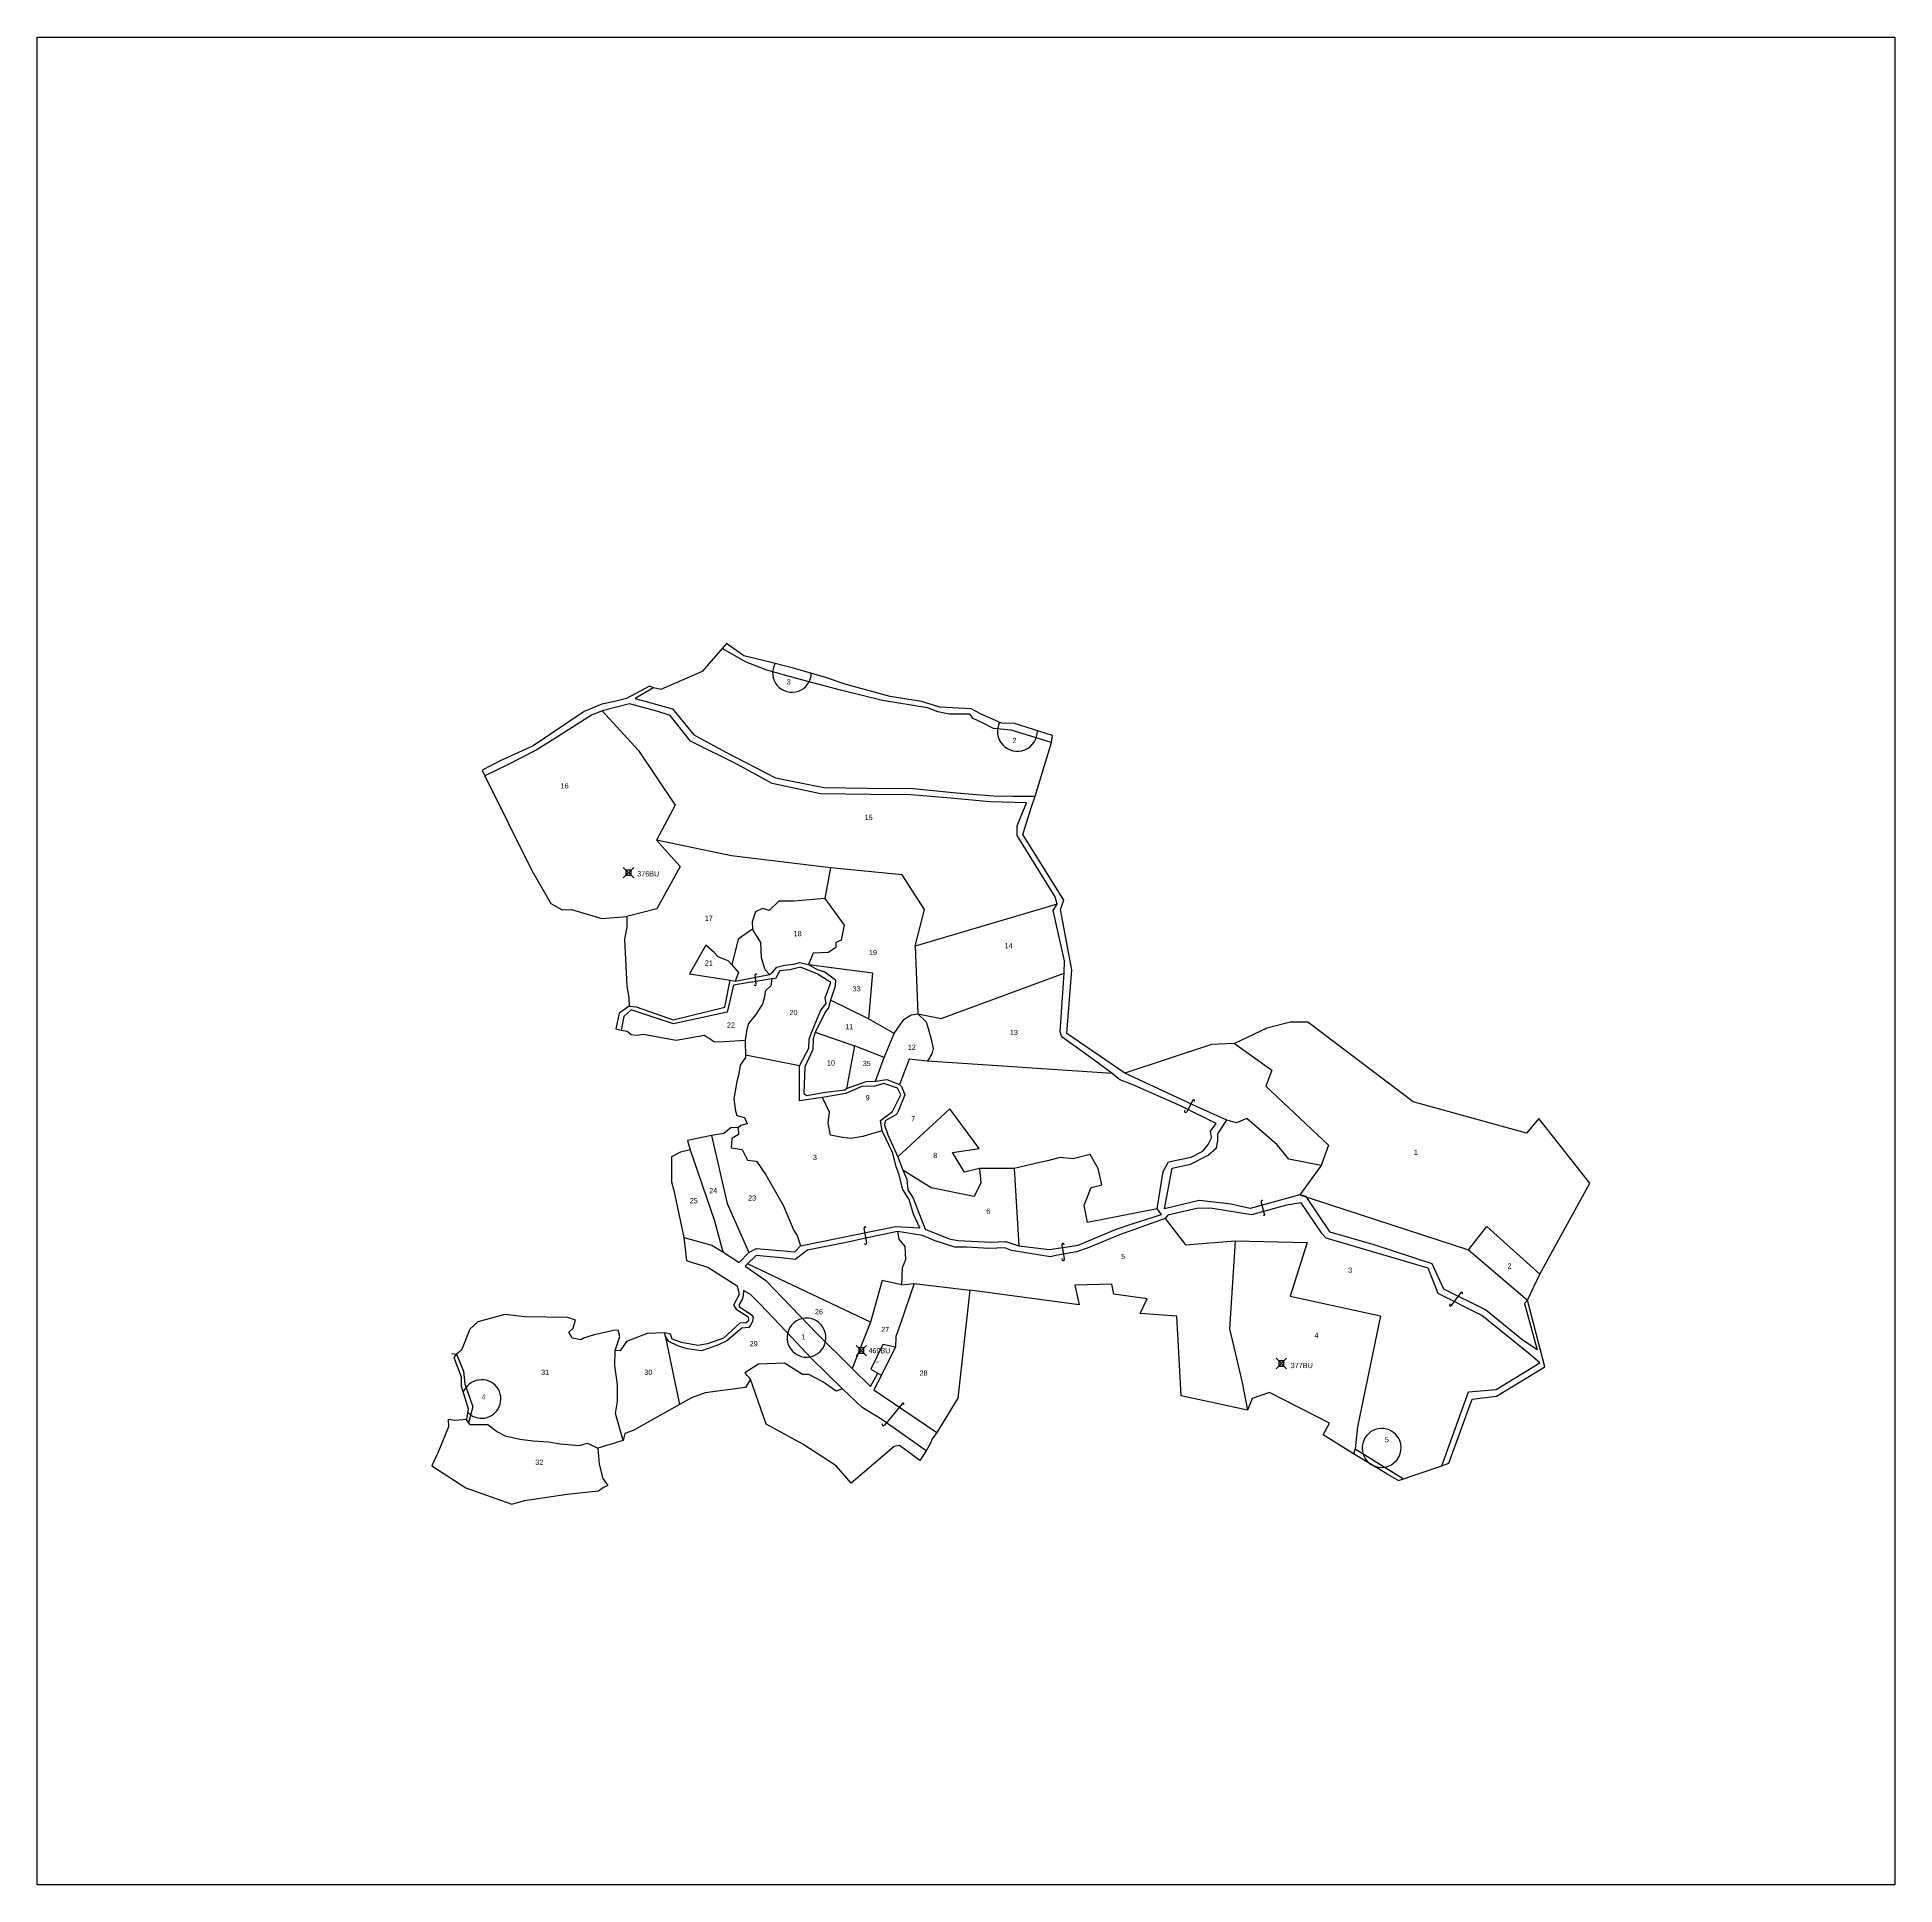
# Model space of a CAD drawing. Extents: x 154147 to 155924, y 177778 to 179545.
import ezdxf

# ---------------------------------------------------------------- set-up
doc = ezdxf.new("R2010")
doc.units = 0
doc.header["$MEASUREMENT"] = 0
doc.header["$PDMODE"] = 67
doc.header["$PDSIZE"] = 5
for name, color, linetype in [('BORDER-B', 3, 'CONTINUOUS'), ('IMAGE', 7, 'CONTINUOUS'), ('LINK', 4, 'CONTINUOUS'), ('NO', 1, 'CONTINUOUS'), ('PARCEL', 6, 'CONTINUOUS'), ('ROAD', 2, 'CONTINUOUS'), ('TRIG-P', 2, 'CONTINUOUS'), ('TRIG-T', 1, 'CONTINUOUS')]:
    doc.layers.add(name, color=color, linetype=linetype)
picture_1 = doc.add_image_def('image1.tif', size_in_pixel=(8461, 8415))

msp = doc.modelspace()

# ---------------------------------------------------------------- linework, layer by layer
at = {"layer": 'BORDER-B'}
for points in [[(155438, 178171.1), (155449.1, 178164.7), (155490.5, 178178.7), (155497.2, 178181.3), (155519.5, 178242.4), (155542.8, 178245.5), (155588.9, 178273.5), (155572.3, 178337.1), (155584.3, 178362), (155631.9, 178449), (155583.2, 178511.1), (155571.6, 178496.9), (155462.9, 178526.9), (155362.4, 178603), (155345.8, 178603), (155323, 178597.3), (155292, 178582.8), (155270.2, 178581.8), (155187.3, 178554.3), (155131.9, 178592.1), (155136.6, 178653.2), (155125.7, 178710.7), (155129, 178719.9), (155089.6, 178782.5), (155097.9, 178809), (155101.5, 178819.3), (155117, 178870.6), (155118.1, 178877.3), (155081.8, 178888.7), (155069.4, 178889.2), (155049.7, 178897.5), (155040.4, 178902.7), (155010.3, 178904.2), (154992.7, 178909.9), (154962.7, 178914.6), (154920.7, 178926), (154900, 178933.2), (154870.5, 178941.5), (154842.5, 178948.7), (154822.8, 178953.4), (154806.3, 178965.3), (154802.1, 178960.6), (154783, 178938.4), (154743.6, 178921.3), (154736.4, 178922.9), (154732.7, 178924.4), (154710.5, 178912.5), (154698, 178909.4), (154687.1, 178907.3), (154670.1, 178900.1), (154621.4, 178867.5), (154589.8, 178853), (154572.5, 178844), (154575.1, 178838.8), (154620.2, 178748.2), (154638.3, 178716.6), (154649.2, 178710.4), (154658, 178710.9), (154687, 178702.1), (154710.8, 178704.2), (154710.8, 178693.9), (154708.7, 178682.5), (154710.9, 178637.5), (154712.9, 178626.6), (154713.2, 178618.4), (154703.7, 178611.6), (154700.4, 178596.8), (154705.4, 178595.5), (154711.3, 178594.5), (154715.2, 178591.2), (154720.5, 178590.6), (154727, 178591.5), (154758.2, 178586), (154785.1, 178590.6), (154794.9, 178584.3), (154804.1, 178584.7), (154824.2, 178586), (154824.5, 178569.2), (154819.2, 178562), (154817.9, 178552.2), (154816, 178546.3), (154813.3, 178529.9), (154815, 178518.1), (154816, 178513.8), (154823.5, 178511.8), (154826.1, 178505.9), (154819.9, 178504.3), (154817.3, 178502), (154810.7, 178502.3), (154803.8, 178496.7), (154792, 178494.8), (154769, 178489.9), (154771.6, 178481), (154762.4, 178478.8), (154753.6, 178474.2), (154753.6, 178450.5), (154755.8, 178442), (154765.4, 178397.1), (154768, 178375.1), (154771.6, 178373.8), (154788.3, 178368.9), (154816.6, 178350.8), (154818.5, 178342.6), (154813, 178332.4), (154815.6, 178328.5), (154827.1, 178321.3), (154827.4, 178317.4), (154824.8, 178315.1), (154819.5, 178315.4), (154803.4, 178301), (154788, 178295.4), (154778.8, 178293.7), (154763.1, 178296.7), (154754.2, 178300), (154752.6, 178304.6), (154747.3, 178305.9), (154730.3, 178305.2), (154710.6, 178297.7), (154704.7, 178288.8), (154699.7, 178289.1), (154704.3, 178302.6), (154702.7, 178308.5), (154698.4, 178308.2), (154679.7, 178304.2), (154669.5, 178301), (154667.2, 178299.3), (154658.7, 178301), (154655.4, 178306.5), (154659.7, 178310.5), (154661.7, 178318), (154654.4, 178320.6), (154613.4, 178321.3), (154594.4, 178323.6), (154568.5, 178316.4), (154560.9, 178309.5), (154552.9, 178289.3), (154548, 178285.6), (154545.4, 178282.4), (154552.6, 178264), (154552.6, 178254.8), (154559.2, 178233.5), (154557.5, 178223), (154546.7, 178222), (154540.1, 178223), (154540.5, 178216.1), (154530.6, 178191.8), (154529.3, 178189.2), (154524.4, 178178.7), (154556.9, 178157.7), (154600.9, 178142), (154613, 178145.6), (154654, 178151.8), (154683.9, 178154.8), (154688.5, 178158.4), (154692.8, 178159.9)], [(155438, 178171.1), (155406, 178190.2), (155377, 178208.5), (155382.9, 178219.6), (155325.5, 178248.9), (155309.2, 178243), (155304.5, 178231.9), (155241.1, 178245.7), (155238.6, 178293), (155237, 178321.9), (155201.8, 178324.3), (155208.5, 178338.5), (155176.8, 178342.9), (155174.8, 178352.4), (155139.6, 178351.6), (155143.5, 178332.6), (155039, 178346.9), (155027.5, 178243.5), (155007.4, 178210.5), (155003, 178204.6), (155001, 178199.8), (154997.1, 178193.1), (154991.1, 178184), (154971.7, 178198.3), (154966.5, 178197.1), (154925.4, 178162.2), (154911.1, 178178.9), (154879.4, 178199.5), (154844.1, 178218.5), (154829.1, 178261.6), (154824.3, 178253.7), (154785.9, 178248.6), (154772.8, 178243.8), (154759, 178236.3), (154717, 178212.5), (154709.1, 178209.7), (154707.5, 178203), (154683.3, 178195.5), (154684.5, 178180.4), (154688.1, 178166.6), (154692.8, 178159.9)], [(154543.5, 178286.1), (154548, 178285.6)]]:
    msp.add_lwpolyline(points, dxfattribs=at)
at = {"layer": 'LINK'}
for points in [[(154834.8, 178639.6), (154833.8, 178648.5)], [(155252, 178528), (155246.5, 178517.3)], [(155321, 178419.5), (155317.8, 178431.4)], [(154940.4, 178391.9), (154937.9, 178406.2)], [(155129.4, 178376.8), (155127.2, 178390.6)], [(155508.6, 178344.4), (155499.5, 178332.1)], [(154974.2, 178238.2), (154957.4, 178217.6)]]:
    msp.add_lwpolyline(points, dxfattribs=at)
for centre, radius, start, end in [((154834.5, 178648.4), 0.724, 12.0572, 174.4811), ((154833.7, 178639.4), 1.17, 201.5639, 7.9627), ((155245.5, 178517.9), 1.14, 125.7286, 327.2333), ((155253, 178527.9), 0.994, 309.4063, 172.9924), ((155318.5, 178431.7), 0.806, 22.7845, 202.4378), ((155320.3, 178419.3), 0.781, 220.6551, 20.7233), ((154938.9, 178406.3), 0.973, 31.8631, 185.7219), ((154939.2, 178392.1), 1.26, 217.4011, 351.1162), ((155128.2, 178376.3), 1.28, 139.1387, 23.807), ((155128.2, 178390.4), 1.05, 352.8801, 169.4867), ((155509.3, 178343.8), 0.886, 316.5158, 138.9612), ((155498.7, 178332.5), 0.903, 113.9822, 336.042), ((154975, 178237.9), 0.891, 336.4125, 155.9935), ((154956.4, 178218.6), 1.36, 164.5825, 316.7227)]:
    msp.add_arc(centre, radius, start, end, dxfattribs=at)
at = {"layer": 'PARCEL'}
for points in [[(154687.5, 178900.7), (154722.1, 178862.8), (154757.3, 178810.7), (154739.4, 178777)], [(154986.8, 178675.7), (154995.7, 178710.8), (154974.4, 178744.1), (154905.6, 178750.6), (154811.1, 178762.2), (154739.4, 178777), (154761.9, 178752.1), (154739.8, 178711.5), (154710.8, 178704.2)], [(154905.6, 178750.6), (154900.4, 178721.4), (154918.9, 178695.9), (154916, 178681.4), (154911, 178679.3), (154911, 178674.6), (154903.8, 178669.8), (154889.1, 178669), (154884.6, 178658.2)], [(154900.4, 178721.4), (154871.1, 178718.7), (154856.2, 178718.7), (154847.2, 178709.8), (154840.6, 178711.7), (154834, 178708.6), (154830.7, 178699.2), (154831.1, 178692)], [(155122.7, 178715.8), (154986.8, 178675.7), (154989.3, 178611.2)], [(154811.4, 178657.8), (154807.9, 178661.7), (154798.4, 178665.7), (154794.4, 178669.6), (154786.4, 178676.6), (154771, 178649.3), (154809.7, 178643.2)], [(154847.3, 178648.8), (154843.3, 178653), (154839.6, 178664.6), (154839.2, 178679.3), (154831.1, 178692), (154817.4, 178682.6), (154811.4, 178657.8), (154817.8, 178650.5), (154814.7, 178642.2)], [(154849.5, 178644.4), (154848.7, 178637.7), (154843.3, 178632.6), (154842.6, 178627.2), (154840.8, 178620.3), (154833.9, 178610.2), (154827.4, 178601.9), (154825.6, 178596.1), (154824.2, 178586)], [(154884.6, 178658.2), (154945.9, 178650.3), (154942.2, 178606.2), (154905.9, 178624.1)], [(154989.3, 178611.2), (155011.7, 178606.5), (155129.2, 178650.1)], [(154957.1, 178569.3), (154966.5, 178592.1), (154942.2, 178606.2)], [(154966.5, 178592.1), (154975.9, 178605.5), (154982.8, 178610.2), (154989.3, 178611.2), (154997.3, 178603.3), (154999.1, 178597.1), (155001.6, 178588.1), (155003.8, 178578), (155002.7, 178572.9), (154998.4, 178565.9)], [(154891.1, 178593.4), (154928.8, 178580.5), (154921.2, 178539.6)], [(154876.1, 178561.2), (154824.4, 178571.5)], [(154948.7, 178546.8), (154957.1, 178569.3), (154928.8, 178580.5)], [(155292, 178582.8), (155327.9, 178557.1), (155322, 178541.9), (155382.2, 178485.3), (155375.2, 178466), (155344.2, 178471.9), (155333.1, 178485.9), (155303.9, 178511), (155294, 178506.9), (155284.8, 178509.2)], [(155175.3, 178554.1), (154998.4, 178565.9), (154981, 178567.7), (154971.9, 178543.6)], [(154955.1, 178499), (154945, 178496.3), (154936.7, 178493.6), (154924.9, 178491.9), (154917.2, 178492.9), (154905.7, 178494.9), (154903.4, 178506.4), (154904.7, 178517.1), (154898, 178531.1)], [(155048.4, 178463.1), (155033.9, 178459.5), (155022.3, 178478.3), (155048, 178482.3), (155019.8, 178520.3), (154970.3, 178474.2)], [(154817.3, 178502), (154817.7, 178495.6), (154811.3, 178491.9), (154810.7, 178482.9), (154821.4, 178481.2), (154826.5, 178471.1), (154834.9, 178470.1), (154843.9, 178457), (154860.4, 178428.1), (154870.8, 178403.9), (154873.8, 178399.2), (154877.1, 178389.2)], [(154771.6, 178481), (154794.9, 178413), (154802.7, 178383.3)], [(154792, 178494.8), (154807, 178429.8), (154827.6, 178382.9)], [(155081.3, 178463.1), (155048.4, 178463.1), (155049.4, 178449.4), (155043.3, 178436.4), (155002, 178444.7), (154975, 178461.4)], [(155218.2, 178424.5), (155151.5, 178411.4), (155148.3, 178428), (155155.1, 178445), (155165.3, 178447.6), (155161.7, 178463.1), (155154.1, 178476.5), (155137.8, 178472.5), (155125.5, 178473.6), (155113.2, 178470.4), (155103, 178468.2), (155081.3, 178463.1), (155085.8, 178389.1)], [(155375.2, 178466), (155354.6, 178438.1), (155516, 178385.5), (155533.5, 178407.6), (155584.3, 178362)], [(155225.7, 178415.4), (155245.2, 178390.2), (155292.7, 178393.9), (155361.7, 178392.3), (155345.5, 178341.1), (155431.8, 178322.3), (155409.8, 178216.2), (155407.5, 178194.9)], [(154969.8, 178403), (154971.2, 178395.4), (154977, 178388.5), (154977.4, 178375.8), (154974.3, 178368.2), (154973.5, 178352), (154985.8, 178353.2), (155039, 178346.9)], [(155292.7, 178393.9), (155287.5, 178309.8), (155299.5, 178258.6), (155304.5, 178231.9)], [(155516, 178385.5), (155572.3, 178337.1)], [(154944, 178316.3), (154826.4, 178372.1)], [(154955.1, 178355.9), (154944, 178316.3), (154926.6, 178272)], [(154985.8, 178353.2), (154972.4, 178314), (154968.2, 178302.5), (154967.8, 178292.2), (154955.9, 178294.9), (154944.3, 178271.1), (154951, 178267.3)], [(154973.5, 178352), (154955.1, 178355.9)], [(154747.6, 178303), (154761.3, 178237.5)], [(154707.5, 178203), (154700.2, 178228.9), (154702, 178240.4), (154702, 178256.5), (154699.4, 178274.4), (154699.7, 178289.1)], [(154967.8, 178292.2), (154961.6, 178279.9), (154954.4, 178265.6)], [(154917.1, 178252.3), (154911.1, 178250.1), (154898.4, 178259.1), (154885, 178266.2), (154879, 178266.2), (154861.8, 178277), (154836.8, 178275.9), (154823.8, 178267.7), (154829.1, 178261.6)], [(154559.4, 178219.9), (154560.9, 178218.4), (154578.1, 178218.4), (154587.4, 178211.3), (154594.5, 178207.6), (154608.7, 178204.2), (154621.4, 178202.8), (154636, 178201.6), (154647.2, 178199.8), (154665.5, 178198.3), (154673.3, 178200.5), (154683.3, 178195.5)]]:
    msp.add_lwpolyline(points, dxfattribs=at)
for centre, radius, start, end in [((154868.9, 178937.1), 18.5, 150.9986, 358.8283), ((155084.5, 178881.3), 19.1, 153.046, 1.4689), ((154883, 178301.4), 18.8, 102.4601, 253.5675), ((154882.7, 178301.4), 18.7, 254.2905, 101.7371), ((154571.7, 178242.6), 18.4, 97.6756, 159.5678), ((154572.4, 178243), 18.1, 335.1455, 100.1352), ((154572.1, 178242.2), 18, 221.8867, 337.9069), ((155433, 178195.8), 18.7, 43.4192, 238.7148), ((155432.8, 178196), 18.7, 239.4779, 42.656)]:
    msp.add_arc(centre, radius, start, end, dxfattribs=at)
at = {"layer": 'ROAD'}
for points in [[(155117, 178870.6), (155078.5, 178882.5), (155061.6, 178884), (155051.9, 178889), (155042.2, 178893.4), (155039.1, 178897.8), (155019.3, 178897.5), (155008.4, 178900), (154998.5, 178903.6), (154955.6, 178910.8), (154916.5, 178920.2), (154874.5, 178931.4), (154844.8, 178939.6), (154825, 178947.4), (154802.1, 178960.6)], [(154713.2, 178618.4), (154719.9, 178617.8), (154755.3, 178605.3), (154804.7, 178617.5), (154809.7, 178643.2), (154814.7, 178642.2), (154847.3, 178648.8), (154850.7, 178651.3), (154854.5, 178655.7), (154862, 178657.6), (154870.8, 178658.5), (154876.1, 178660.1), (154884.6, 178658.2), (154893, 178653.5), (154900.2, 178651.3), (154910.6, 178643.5), (154910.2, 178637.5), (154905.9, 178624.1), (154903.7, 178616.9), (154901.2, 178613.7), (154891.1, 178593.4), (154889.3, 178587.1), (154888.9, 178577.1), (154881.1, 178560.5), (154880.2, 178534.9), (154883, 178533), (154898.7, 178535.8), (154919.3, 178538.3), (154921.2, 178539.6), (154940, 178546.4), (154948.7, 178546.8), (154959.7, 178548.3), (154971.9, 178543.6), (154973.8, 178541.4), (154976.9, 178533.6), (154970.7, 178518.6), (154968.8, 178514.8), (154958.1, 178508.6), (154957.5, 178504.5), (154960.6, 178495.4), (154970.3, 178474.2), (154975, 178461.4), (154978.7, 178453), (154979.7, 178442.6), (154984.7, 178434.8), (154996.2, 178405.1), (155019.1, 178396), (155027.6, 178394.4), (155059.5, 178392.6), (155073.3, 178393.2), (155085.8, 178389.1), (155115.2, 178385.7), (155142.5, 178389.7), (155178.2, 178404.8), (155194.4, 178410.1), (155222.3, 178419.2), (155218.2, 178424.5), (155223.9, 178460.2), (155228.9, 178469.6), (155250.8, 178473.9), (155261.8, 178479.6), (155267.1, 178486.1), (155270.2, 178492.4), (155269.3, 178498.7), (155274.6, 178506.2), (155240.5, 178523.1), (155194.4, 178543.4), (155182.5, 178547.8), (155175.3, 178554.1), (155161.6, 178564.1), (155127.1, 178589.1), (155125.5, 178593.8), (155129.2, 178650.1), (155129.6, 178661.7), (155118.6, 178709.9), (155122.7, 178715.8), (155120.5, 178723), (155084.2, 178781.6), (155084.2, 178791), (155093.1, 178812.7), (155058.1, 178813.7), (155020.8, 178817.4), (154982.6, 178820.6), (154943.5, 178820.9), (154896.2, 178821.5), (154849.8, 178831.5), (154816.7, 178849.4), (154771.9, 178871.9), (154752.5, 178896.3), (154739.8, 178900.4), (154713.5, 178907.6), (154687.5, 178900.7), (154677.2, 178896.6), (154644.6, 178876), (154624.3, 178863.2), (154596.1, 178848.8), (154575.1, 178838.8)], [(154736.4, 178922.9), (154719, 178912.6), (154754.7, 178902.9), (154775.1, 178877.8), (154806.4, 178860.9), (154853.2, 178836.9), (154899.5, 178827.5), (154940.8, 178826.8), (154984.8, 178826.5), (155026.4, 178822.4), (155061.2, 178819.6), (155080.3, 178819.3), (155101.5, 178819.3)], [(154765.4, 178397.1), (154792.1, 178389.9), (154802.7, 178383.3), (154818.5, 178373.1), (154827.6, 178382.9), (154835, 178386.6), (154871.6, 178383.3), (154877.1, 178389.2), (154967.9, 178407.8), (154991.3, 178406.4), (154985.1, 178419.5), (154981.1, 178433.5), (154974.9, 178443), (154971.2, 178458), (154968.6, 178464.6), (154965.3, 178477.7), (154955.1, 178499), (154953.6, 178508.9), (154965, 178517.6), (154972.9, 178533.6), (154969.7, 178539.9), (154956.9, 178544.3), (154947.2, 178541.4), (154936.2, 178541.8), (154920.3, 178534.9), (154898, 178531.1), (154876.1, 178528), (154876.1, 178561.2), (154884.9, 178578.1), (154885.2, 178586.8), (154888.6, 178595.3), (154896.5, 178614.7), (154901.5, 178620.9), (154900.8, 178626.3), (154906.2, 178641), (154893, 178649.4), (154885.8, 178652.2), (154877.1, 178655.7), (154867, 178653.2), (154857.3, 178652.2), (154853.3, 178645), (154849.5, 178644.4), (154812.9, 178638.5), (154806.9, 178612.5), (154755.6, 178601.5), (154739.9, 178606.5), (154715.2, 178615), (154708, 178608.4), (154705.4, 178595.5)], [(155572.3, 178337.1), (155569.5, 178334.1), (155581.5, 178289.6), (155567, 178299.5), (155532.3, 178328.1), (155492.5, 178347.8), (155481.3, 178371.8), (155425.7, 178390.2), (155383.7, 178402.2), (155360.6, 178436.4), (155354.6, 178438.1), (155307.1, 178424.9), (155289.1, 178429.1), (155258.3, 178432.6), (155225.3, 178424.4), (155232.6, 178463.4), (155250.2, 178467.2), (155266.9, 178475.8), (155275, 178483), (155276.3, 178489.5), (155276.3, 178496.3), (155284.8, 178509.2), (155256.6, 178522), (155187.3, 178554.3)], [(155490.5, 178178.7), (155516, 178249.4), (155542.5, 178251.9), (155584.1, 178277.2), (155573.8, 178286.2), (155528.8, 178322.5), (155486.9, 178343.5), (155477.5, 178367.9), (155379.9, 178396.6), (155376, 178400.8), (155355.9, 178430.4), (155341.8, 178428.2), (155308.4, 178418.8), (155271.1, 178424.8), (155257.4, 178425.2), (155228.3, 178418.4), (155225.7, 178415.4), (155182.1, 178399.6), (155152.2, 178387.1), (155141, 178383.3), (155121.3, 178379.8), (155116.2, 178378.6), (155094.4, 178382), (155079, 178384.6), (155072.5, 178387.1), (155057.1, 178386.7), (155036.6, 178388), (155024.6, 178388), (155005.8, 178394), (154993.8, 178399.1), (154969.8, 178403), (154942.4, 178397), (154920.6, 178392.3), (154883.8, 178385), (154871.8, 178376), (154858.5, 178377.7), (154834.5, 178379.8), (154826.4, 178372.1), (154824.2, 178369.6), (154843.9, 178355.9), (154892.7, 178305.4), (154926.6, 178272), (154944.1, 178254.5), (154951, 178267.3), (154954.4, 178265.6), (154947.1, 178251.5), (155007.4, 178210.5)], [(154838.6, 178333.4), (154829.1, 178342.5), (154822.6, 178346.4), (154822.3, 178341.4), (154821.4, 178337.8), (154818.5, 178333), (154818.5, 178331), (154830.2, 178323.3), (154831.7, 178320.9), (154831.3, 178316.8), (154829.2, 178313.3), (154827.6, 178311.2), (154821.1, 178310.3), (154806.6, 178298.3), (154798.6, 178294.6), (154782.3, 178288.7), (154768.7, 178290.8), (154759.7, 178293.4), (154751.2, 178297.6), (154747.6, 178303), (154747.3, 178305.9)], [(154997.1, 178193.1), (154954.8, 178223.2), (154936, 178234.4), (154917.1, 178252.3), (154887.6, 178281.4), (154863.2, 178307.1), (154838.6, 178333.4)], [(154548, 178285.6), (154554.6, 178269.2), (154556.1, 178257.2), (154563.5, 178235.2), (154559.4, 178219.9), (154557.5, 178223)], [(155407.5, 178194.9), (155406, 178190.2)], [(155407.5, 178194.9), (155453.9, 178166.4)]]:
    msp.add_lwpolyline(points, dxfattribs=at)
at = {"layer": 'TRIG-P'}
for p in [(154712.5, 178746.1), (154935.2, 178289), (155337, 178276.6)]:
    msp.add_point(p, dxfattribs=at)

# ---------------------------------------------------------------- texts
at = {"layer": 'NO'}
for s, height, p in [('3', 5, (154863.9, 178926.1)), ('2', 5, (155079.8, 178870)), ('16', 5, (154647.6, 178826.6)), ('15', 5, (154938.4, 178796.4)), ('17', 5, (154785.5, 178699.9)), ('18', 5, (154870.5, 178685.3)), ('14', 5, (155072.3, 178673.7)), ('21', 5, (154785.5, 178657.1)), ('19', 5, (154942.5, 178667.2)), ('33', 5, (154926.9, 178632.5)), ('20', 5, (154866.5, 178609.8)), ('22', 5, (154806.6, 178597.8)), ('11', 5, (154919.8, 178596.3)), ('13', 5, (155077.3, 178590.7)), ('12', 5, (154979.7, 178576.6)), ('10', 5, (154902.4, 178561.6)), ('35', 5, (154936.6, 178561.1)), ('9', 5, (154939.3, 178528.3)), ('7', 5, (154982.9, 178508.3)), ('1', 5, (155463.7, 178476)), ('3', 5, (154888.9, 178471.2)), ('8', 5, (155004, 178473.1)), ('25', 5, (154771.1, 178429.9)), ('24', 5, (154789.7, 178439.4)), ('23', 5, (154826.9, 178432.4)), ('6', 5, (155054.8, 178419.8)), ('5', 5, (155183.7, 178376.5)), ('3', 5, (155400.8, 178363.4)), ('2', 5, (155553.3, 178367.4)), ('26', 5, (154890.8, 178323.7)), ('1', 5, (154877.7, 178299.6)), ('27', 5, (154954.2, 178306.6)), ('4', 5, (155368.6, 178301)), ('29', 5, (154828.4, 178293)), ('31', 5, (154628.9, 178265.7)), ('30', 5, (154727.6, 178265.7)), ('34', 2, (154949.5, 178276.9)), ('28', 5, (154990.9, 178264.9)), ('4', 5, (154572.1, 178242.1)), ('5', 5, (155436, 178201.4)), ('32', 5, (154623.4, 178179.7))]:
    msp.add_text(s, height=height, dxfattribs=at).set_placement(p)
at = {"layer": 'TRIG-T'}
for s, p in [('376BU', (154720.8, 178742.5)), ('469BU', (154942, 178286.4)), ('377BU', (155345.9, 178272.2))]:
    msp.add_text(s, height=5, dxfattribs=at).set_placement(p)

# ---------------------------------------------------------------- pictures from other files: only their frames are drawn
at = {"layer": 'IMAGE'}
image = msp.add_image(picture_1, insert=(154146.9, 177778), size_in_units=(1776.8, 1767.1), dxfattribs=at)
image.dxf.flags = 15

doc.saveas('drawing.dxf')
